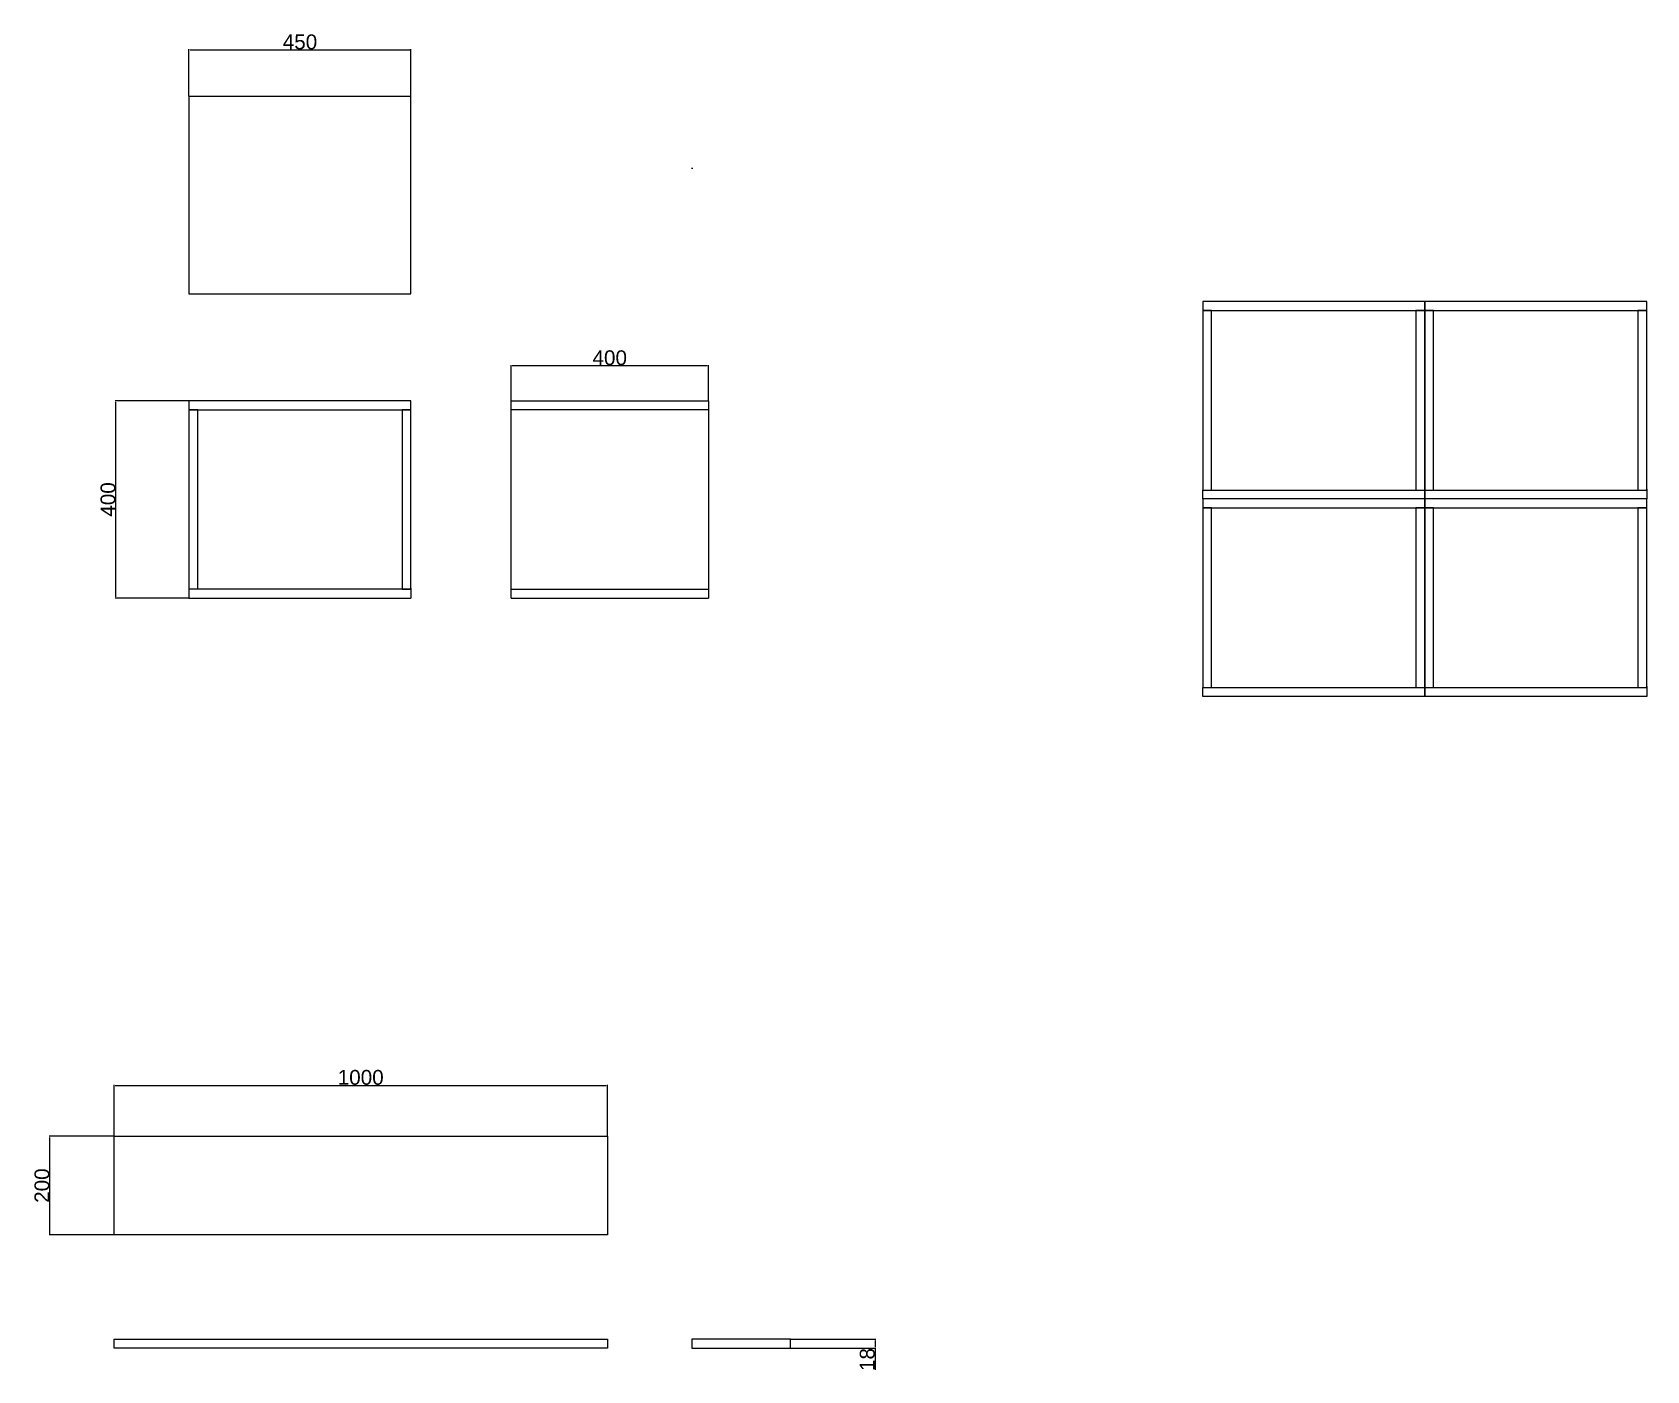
# Model space of a CAD drawing. Header units: millimetres. Extents: x -8279 to 76201, y -81 to 21625.
# Drawn here: x 47056 to 50328, y 2475 to 5188 of the extents above; entities that cross this region are included whole.
import ezdxf

# ---------------------------------------------------------------- set-up
doc = ezdxf.new("R2010")
doc.units = ezdxf.units.MM
doc.linetypes.add('DASHED', pattern=[19.05, 12.7, -6.35])
doc.styles.get("Standard").update_dxf_attribs({"font": 'Arial.ttf'})
doc.dimstyles.new('ISO-25', dxfattribs={"dimtxt": 30, "dimasz": 2.5, "dimexe": 1.25, "dimexo": 0.625, "dimtad": 1, "dimtxsty": 'Standard', "dimcen": 2.5, "dimadec": 0, "dimazin": 0, "dimtfac": 1, "dimtmove": 0, "dimatfit": 3, "dimfxl": 1, "dimarcsym": 0})

msp = doc.modelspace()

# ---------------------------------------------------------------- blocks, each defined once
blk = doc.blocks.new('*D261')
at = {"color": 0, "lineweight": -2, "transparency": 16777216}
for p, q in [((47373.1, 5057.8), (47373.1, 5153.2)), ((47375.6, 5151.9), (47820.6, 5151.9)), ((47823.1, 5057.8), (47823.1, 5153.2))]:
    blk.add_line(p, q, dxfattribs=at)
at = {"color": 0, "transparency": 16777216}
for points in [[(47375.6, 5152.3), (47375.6, 5151.5), (47373.1, 5151.9)], [(47820.6, 5152.3), (47820.6, 5151.5), (47823.1, 5151.9)]]:
    blk.add_solid(points, dxfattribs=at)
at = {"layer": 'Defpoints', "color": 0, "transparency": 16777216}
for p in [(47823.1, 5151.9), (47373.1, 5057.2), (47823.1, 5057.2)]:
    blk.add_point(p, dxfattribs=at)
at = {"color": 0, "transparency": 16777216, "insert": (47598.1, 5167.9), "char_height": 30, "attachment_point": 5}
blk.add_mtext('450', dxfattribs=at)
blk = doc.blocks.new('*D262')
at = {"color": 0, "lineweight": -2, "transparency": 16777216}
for p, q in [((47372.5, 4440.7), (47223.8, 4440.7)), ((47225.1, 4043.2), (47225.1, 4438.2)), ((47372.5, 4040.7), (47223.8, 4040.7))]:
    blk.add_line(p, q, dxfattribs=at)
at = {"color": 0, "transparency": 16777216}
for points in [[(47224.7, 4438.2), (47225.5, 4438.2), (47225.1, 4440.7)], [(47224.7, 4043.2), (47225.5, 4043.2), (47225.1, 4040.7)]]:
    blk.add_solid(points, dxfattribs=at)
at = {"layer": 'Defpoints', "color": 0, "transparency": 16777216}
for p in [(47225.1, 4440.7), (47373.1, 4440.7), (47373.1, 4040.7)]:
    blk.add_point(p, dxfattribs=at)
at = {"color": 0, "transparency": 16777216, "insert": (47209.1, 4240.7), "char_height": 30, "attachment_point": 5, "rotation": 90}
blk.add_mtext('400', dxfattribs=at)
blk = doc.blocks.new('*D263')
at = {"color": 0, "lineweight": -2, "transparency": 16777216}
for p, q in [((48026, 4441.3), (48026, 4513)), ((48423.5, 4511.8), (48028.5, 4511.8)), ((48426, 4441.3), (48426, 4513))]:
    blk.add_line(p, q, dxfattribs=at)
at = {"color": 0, "transparency": 16777216}
for points in [[(48028.5, 4512.2), (48028.5, 4511.4), (48026, 4511.8)], [(48423.5, 4512.2), (48423.5, 4511.4), (48426, 4511.8)]]:
    blk.add_solid(points, dxfattribs=at)
at = {"layer": 'Defpoints', "color": 0, "transparency": 16777216}
for p in [(48026, 4511.8), (48026, 4440.7), (48426, 4440.7)]:
    blk.add_point(p, dxfattribs=at)
at = {"color": 0, "transparency": 16777216, "insert": (48226, 4527.7), "char_height": 30, "attachment_point": 5}
blk.add_mtext('400', dxfattribs=at)
blk = doc.blocks.new('*D273')
at = {"color": 0, "lineweight": -2, "transparency": 16777216}
for p, q in [((47221.2, 2950.7), (47221.2, 3054.5)), ((47223.7, 3053.2), (48218.7, 3053.2)), ((48221.2, 2950.7), (48221.2, 3054.5))]:
    blk.add_line(p, q, dxfattribs=at)
at = {"color": 0, "transparency": 16777216}
for points in [[(47223.7, 3053.7), (47223.7, 3052.8), (47221.2, 3053.2)], [(48218.7, 3053.7), (48218.7, 3052.8), (48221.2, 3053.2)]]:
    blk.add_solid(points, dxfattribs=at)
at = {"layer": 'Defpoints', "color": 0, "transparency": 16777216}
for p in [(48221.2, 3053.2), (47221.2, 2950), (48221.2, 2950)]:
    blk.add_point(p, dxfattribs=at)
at = {"color": 0, "transparency": 16777216, "insert": (47721.2, 3069.2), "char_height": 30, "attachment_point": 5}
blk.add_mtext('1000', dxfattribs=at)
blk = doc.blocks.new('*D274')
at = {"color": 0, "lineweight": -2, "transparency": 16777216}
for p, q in [((48592.8, 2538.8), (48765.3, 2538.8)), ((48592.8, 2520.8), (48765.3, 2520.8)), ((48764.1, 2536.3), (48764.1, 2523.3)), ((48764.1, 2520.8), (48764.1, 2476.8))]:
    blk.add_line(p, q, dxfattribs=at)
at = {"color": 0, "transparency": 16777216}
for points in [[(48763.6, 2536.3), (48764.5, 2536.3), (48764.1, 2538.8)], [(48763.6, 2523.3), (48764.5, 2523.3), (48764.1, 2520.8)]]:
    blk.add_solid(points, dxfattribs=at)
at = {"layer": 'Defpoints', "color": 0, "transparency": 16777216}
for p in [(48592.2, 2538.8), (48592.2, 2520.8), (48764.1, 2520.8)]:
    blk.add_point(p, dxfattribs=at)
at = {"color": 0, "transparency": 16777216, "insert": (48748.1, 2497.5), "char_height": 30, "attachment_point": 5, "rotation": 90}
blk.add_mtext('18', dxfattribs=at)
blk = doc.blocks.new('*D275')
at = {"color": 0, "lineweight": -2, "transparency": 16777216}
for p, q in [((47220.6, 2950), (47089.9, 2950)), ((47091.2, 2752.5), (47091.2, 2947.5)), ((47220.6, 2750), (47089.9, 2750))]:
    blk.add_line(p, q, dxfattribs=at)
at = {"color": 0, "transparency": 16777216}
for points in [[(47090.8, 2947.5), (47091.6, 2947.5), (47091.2, 2950)], [(47090.8, 2752.5), (47091.6, 2752.5), (47091.2, 2750)]]:
    blk.add_solid(points, dxfattribs=at)
at = {"layer": 'Defpoints', "color": 0, "transparency": 16777216}
for p in [(47091.2, 2950), (47221.2, 2950), (47221.2, 2750)]:
    blk.add_point(p, dxfattribs=at)
at = {"color": 0, "transparency": 16777216, "insert": (47075.2, 2850), "char_height": 30, "attachment_point": 5, "rotation": 90}
blk.add_mtext('200', dxfattribs=at)

# ---------------------------------------------------------------- dimensions: what is measured, and where the dimension line sits
at = {"color": 3}
dim = msp.add_linear_dim(base=(47823.123, 5151.921), p1=(47373.123, 5057.223), p2=(47823.123, 5057.223), text='450', dimstyle='ISO-25', dxfattribs=at)
dim.commit()
dim.dimension.update_dxf_attribs({"geometry": '*D261', "text_midpoint": (47598.123, 5151.921), "dimtype": 160})
dim = msp.add_linear_dim(base=(48026.032, 4511.786), p1=(48426.032, 4440.66), p2=(48026.032, 4440.66), text='400', dimstyle='ISO-25', dxfattribs=at)
dim.commit()
dim.dimension.update_dxf_attribs({"geometry": '*D263', "text_midpoint": (48226.032, 4527.728)})
dim = msp.add_linear_dim(base=(47225.091, 4440.66), p1=(47373.123, 4040.66), p2=(47373.123, 4440.66), angle=90, text='400', dimstyle='ISO-25', dxfattribs=at)
dim.commit()
dim.dimension.update_dxf_attribs({"geometry": '*D262', "text_midpoint": (47209.149, 4240.66)})
dim = msp.add_linear_dim(base=(48221.242, 3053.248), p1=(47221.242, 2950.038), p2=(48221.242, 2950.038), dimstyle='ISO-25', dxfattribs=at)
dim.commit()
dim.dimension.update_dxf_attribs({"geometry": '*D273', "text_midpoint": (47721.242, 3053.248), "dimtype": 160})
for base, p1, p2, picture, middle in [((47091.186, 2950.038), (47221.242, 2750.038), (47221.242, 2950.038), '*D275', (47075.244, 2850.038)), ((48764.06, 2520.778), (48592.2, 2538.778), (48592.2, 2520.778), '*D274', (48748.118, 2497.547))]:
    dim = msp.add_linear_dim(base=base, p1=p1, p2=p2, angle=90, dimstyle='ISO-25', dxfattribs=at)
    dim.commit()
    dim.dimension.update_dxf_attribs({"geometry": picture, "text_midpoint": middle})

# ---------------------------------------------------------------- linework, layer by layer
for p, q in [((47823.123, 5057.223), (47373.123, 5057.223)), ((47373.123, 5057.223), (47373.123, 4657.223)), ((47823.123, 4657.223), (47823.123, 5057.223)), ((47373.123, 4657.223), (47823.123, 4657.223)), ((48026.032, 4040.66), (48026.032, 4422.66)), ((48426.032, 4422.66), (48426.032, 4040.66)), ((49877.875, 4261.66), (49877.875, 4241.66)), ((50327.875, 4261.66), (50327.875, 4241.66)), ((47823.123, 4060.66), (47823.123, 4040.66)), ((48026.032, 4058.66), (48426.032, 4058.66)), ((48026.032, 4040.66), (48426.032, 4040.66)), ((49877.875, 3861.66), (49877.875, 3841.66)), ((50327.875, 3861.66), (50327.875, 3841.66)), ((47221.242, 2950.038), (48221.242, 2950.038)), ((47221.242, 2750.038), (47221.242, 2950.038)), ((48221.242, 2950.038), (48221.242, 2750.038)), ((48221.242, 2750.038), (47221.242, 2750.038)), ((48592.2, 2538.778), (48392.2, 2538.778)), ((48392.2, 2538.778), (48392.2, 2520.778)), ((48392.2, 2520.778), (48592.2, 2520.778)), ((48592.2, 2538.778), (48572.2, 2538.778)), ((48592.2, 2520.778), (48592.2, 2538.778))]:
    msp.add_line(p, q)
at = {"color": 5, "linetype": 'DASHED'}
msp.add_lwpolyline([(48394.499, 4911.805), (48391.499, 4911.805)], dxfattribs=at)
for points in [[(49877.875, 4641.66), (49427.875, 4641.66), (49427.875, 4623.66), (49877.875, 4623.66)], [(49859.875, 4623.66), (49859.875, 4259.66), (49877.875, 4259.66), (49877.875, 4623.66)], [(50327.875, 4641.66), (49877.875, 4641.66), (49877.875, 4623.66), (50327.875, 4623.66)], [(50309.875, 4623.66), (50309.875, 4259.66), (50327.875, 4259.66), (50327.875, 4623.66)], [(47823.123, 4440.66), (47373.123, 4440.66), (47373.123, 4422.66), (47823.123, 4422.66)], [(47805.123, 4422.66), (47805.123, 4058.66), (47823.123, 4058.66), (47823.123, 4422.66)], [(48426.032, 4422.66), (48026.032, 4422.66), (48026.032, 4440.66), (48426.032, 4440.66)], [(49877.875, 4241.66), (49427.875, 4241.66), (49427.875, 4223.66), (49877.875, 4223.66)], [(49859.875, 4223.66), (49859.875, 3859.66), (49877.875, 3859.66), (49877.875, 4223.66)], [(50327.875, 4241.66), (49877.875, 4241.66), (49877.875, 4223.66), (50327.875, 4223.66)], [(50309.875, 4223.66), (50309.875, 3859.66), (50327.875, 3859.66), (50327.875, 4223.66)], [(47221.242, 2538.778), (48221.242, 2538.778), (48221.242, 2520.778), (47221.242, 2520.778)]]:
    msp.add_lwpolyline(points, close=True)
for points in [[(49445.875, 4259.66), (49445.875, 4623.66), (49427.875, 4623.66), (49427.875, 4259.66)], [(49895.875, 4259.66), (49895.875, 4623.66), (49877.875, 4623.66), (49877.875, 4259.66)], [(47391.123, 4058.66), (47391.123, 4422.66), (47373.123, 4422.66), (47373.123, 4058.66)], [(49877.875, 4241.66), (49427.875, 4241.66), (49427.875, 4259.66), (49877.875, 4259.66)], [(50327.875, 4241.66), (49877.875, 4241.66), (49877.875, 4259.66), (50327.875, 4259.66)], [(49445.875, 3859.66), (49445.875, 4223.66), (49427.875, 4223.66), (49427.875, 3859.66)], [(49895.875, 3859.66), (49895.875, 4223.66), (49877.875, 4223.66), (49877.875, 3859.66)], [(47823.123, 4058.66), (47373.123, 4058.66), (47373.123, 4040.66), (47823.123, 4040.66)], [(49877.875, 3841.66), (49427.875, 3841.66), (49427.875, 3859.66), (49877.875, 3859.66)], [(50327.875, 3841.66), (49877.875, 3841.66), (49877.875, 3859.66), (50327.875, 3859.66)]]:
    msp.add_lwpolyline(points)

msp.set_redraw_order([(e.dxf.handle, doc.entitydb.next_handle()) for e in msp.query("TEXT MTEXT ATTDEF DIMENSION ARC_DIMENSION")])  # texts and dimensions are drawn at this point

doc.saveas('drawing.dxf')
